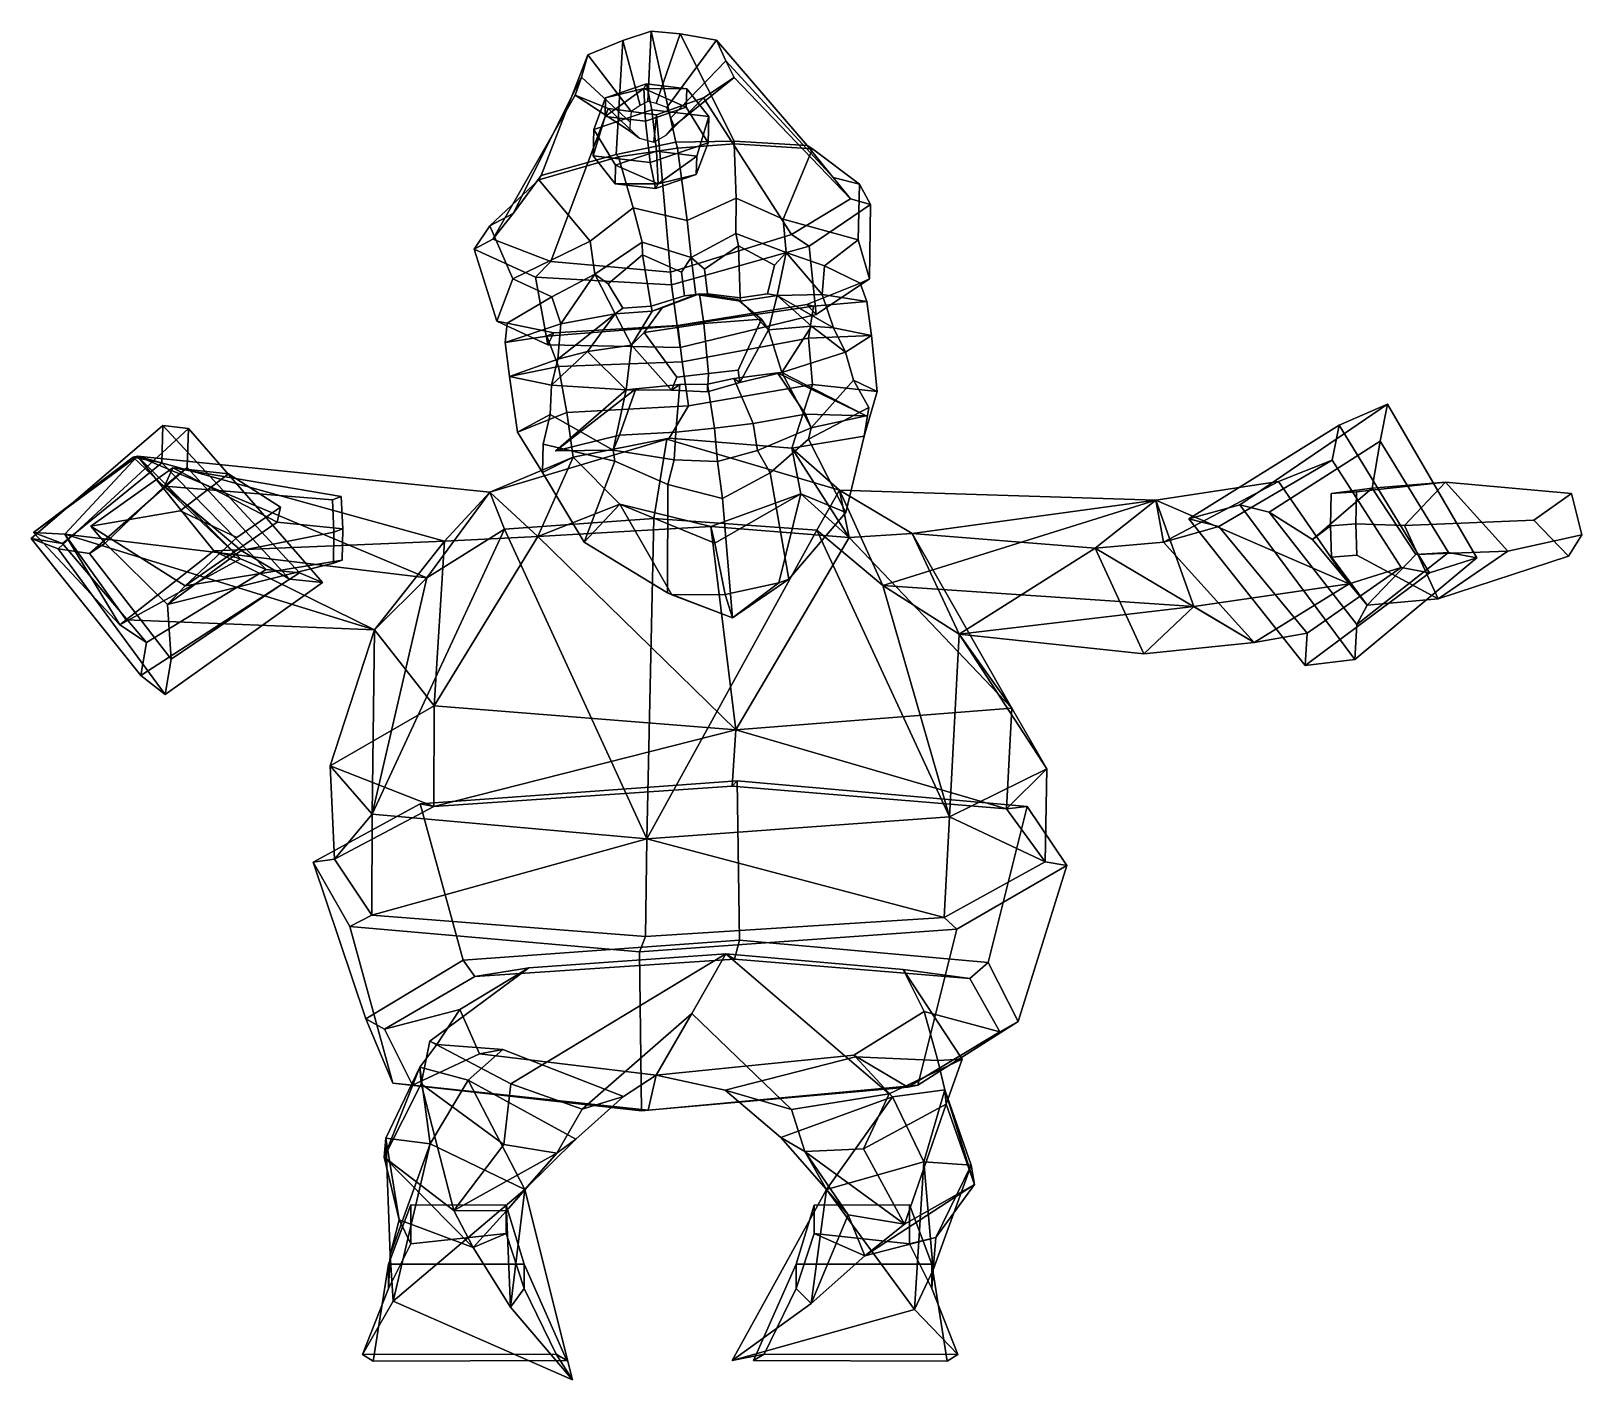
# Model space of a CAD drawing. Extents: x -213 to 325, y -160 to 308.
import ezdxf

# ---------------------------------------------------------------- set-up
doc = ezdxf.new("R2010")
doc.units = 0

msp = doc.modelspace()

# ---------------------------------------------------------------- linework, layer by layer
for p in [(76.289795, 174.895782, 63.692566), (-31.287403, 162.739075, 70.649391)]:
    msp.add_point(p)
for points in [[(10.295665, 269.878662, 61.596279), (1.71076, 308.433472, -3.615559), (-8.107802, 305.201508, -4.477952), (-10.431503, 265.590485, 55.454544)], [(0.574695, 283.944427, -63.036877), (-2.062427, 282.610809, -62.279022), (-8.107802, 305.201508, -4.477952), (1.71076, 308.433472, -3.615559)], [(0.574695, 283.944427, -63.036877), (1.71076, 308.433472, -3.615559), (11.807381, 307.443359, -5.762041), (3.514271, 283.235352, -62.63718)], [(10.295665, 269.878662, 61.596279), (30.503714, 270.216339, 52.807335), (11.807381, 307.443359, -5.762041), (1.71076, 308.433472, -3.615559)], [(3.514271, 283.235352, -62.63718), (11.807381, 307.443359, -5.762041), (24.38629, 305.215332, -9.135604), (7.229067, 281.872284, -61.867378)], [(55.890678, 268.752808, 38.455486), (24.38629, 305.215332, -9.135604), (11.807381, 307.443359, -5.762041), (30.503714, 270.216339, 52.807335)], [(-36.472111, 258.31543, 44.428425), (-10.431503, 265.590485, 55.454544), (-8.107802, 305.201508, -4.477952), (-20.210253, 300.195099, -6.260114)], [(-2.062427, 282.610809, -62.279022), (-5.258965, 280.473724, -61.065346), (-20.210253, 300.195099, -6.260114), (-8.107802, 305.201508, -4.477952)], [(7.229067, 281.872284, -61.867378), (24.38629, 305.215332, -9.135604), (27.647715, 298.076904, -14.623784), (8.53866, 278.354614, -59.874531)], [(64.910515, 257.659668, 11.500129), (27.647715, 298.076904, -14.623784), (24.38629, 305.215332, -9.135604), (55.890678, 268.752808, 38.455486)], [(-46.154076, 245.108887, 18.68248), (-36.472111, 258.31543, 44.428425), (-20.210253, 300.195099, -6.260114), (-22.490332, 292.432861, -11.39099)], [(-5.258965, 280.473724, -61.065346), (-5.501117, 276.782288, -58.972839), (-22.490332, 292.432861, -11.39099), (-20.210253, 300.195099, -6.260114)], [(8.53866, 278.354614, -59.874531), (27.647715, 298.076904, -14.623784), (30.580221, 292.352722, -19.070236), (9.679517, 275.52655, -58.272438)], [(70.855881, 250.254944, -11.48688), (30.580221, 292.352722, -19.070236), (27.647715, 298.076904, -14.623784), (64.910515, 257.659668, 11.500129)], [(-53.179092, 236.238434, -3.465757), (-46.154076, 245.108887, 18.68248), (-22.490332, 292.432861, -11.39099), (-24.631233, 286.137573, -15.510321)], [(-5.501117, 276.782288, -58.972839), (-5.780929, 273.795135, -57.279507), (-24.631233, 286.137573, -15.510321), (-22.490332, 292.432861, -11.39099)], [(9.679517, 275.52655, -58.272438), (30.580221, 292.352722, -19.070236), (19.880844, 285.230042, -22.542032), (6.995955, 272.33667, -56.462364)], [(50.462208, 237.882416, -29.857176), (19.880844, 285.230042, -22.542032), (30.580221, 292.352722, -19.070236), (70.855881, 250.254944, -11.48688)], [(-33.051987, 228.444946, -24.456459), (-53.179092, 236.238434, -3.465757), (-24.631233, 286.137573, -15.510321), (-13.158055, 281.510864, -20.411755)], [(-5.780929, 273.795135, -57.279507), (-2.255678, 271.300568, -55.868187), (-13.158055, 281.510864, -20.411755), (-24.631233, 286.137573, -15.510321)], [(-18.116213, 274.277679, -55.879784), (-14.055396, 285.271667, -65.843216), (-14.226307, 278.812256, -79.744141), (-18.357918, 265.14267, -75.538734)], [(1.914057, 281.074829, -47.329025), (0.108128, 290.077972, -59.796902), (-14.055396, 285.271667, -65.843216), (-18.116213, 274.277679, -55.879784)], [(-14.055396, 285.271667, -65.843216), (-0.7815, 288.456055, -76.477173), (-14.226307, 278.812256, -79.744141)], [(-0.7815, 288.456055, -76.477173), (-0.233695, 277.159119, -87.598808), (-14.226307, 278.812256, -79.744141)], [(0.108128, 290.077972, -59.796902), (-0.7815, 288.456055, -76.477173), (-14.055396, 285.271667, -65.843216)], [(0.108128, 290.077972, -59.796902), (14.100775, 288.424896, -67.65152), (-0.7815, 288.456055, -76.477173)], [(-0.7815, 288.456055, -76.477173), (13.929864, 281.965454, -81.552444), (-0.233695, 277.159119, -87.598808)], [(14.100775, 288.424896, -67.65152), (13.929864, 281.965454, -81.552444), (-0.7815, 288.456055, -76.477173)], [(1.914057, 281.074829, -47.329025), (21.702618, 278.737, -58.437107), (14.100775, 288.424896, -67.65152), (0.108128, 290.077972, -59.796902)], [(21.702618, 278.737, -58.437107), (21.460913, 269.60199, -78.096062), (13.929864, 281.965454, -81.552444), (14.100775, 288.424896, -67.65152)], [(8.469061, 224.82312, -45.381706), (-33.051987, 228.444946, -24.456459), (-13.158055, 281.510864, -20.411755), (3.622046, 279.41275, -24.297394)], [(1.914057, 281.074829, -47.329025), (-18.116213, 274.277679, -55.879784), (-10.585125, 261.914215, -52.423344), (3.578399, 266.720551, -46.377033)], [(-2.255678, 271.300568, -55.868187), (2.653657, 269.903839, -55.080189), (3.622046, 279.41275, -24.297394), (-13.158055, 281.510864, -20.411755)], [(13.929864, 281.965454, -81.552444), (21.460913, 269.60199, -78.096062), (1.430647, 262.80481, -86.646843), (-0.233695, 277.159119, -87.598808)], [(1.914057, 281.074829, -47.329025), (3.578399, 266.720551, -46.377033), (17.571043, 265.067444, -54.231647), (21.702618, 278.737, -58.437107)], [(6.995955, 272.33667, -56.462364), (19.880844, 285.230042, -22.542032), (3.622046, 279.41275, -24.297394), (2.653657, 269.903839, -55.080189)], [(8.469061, 224.82312, -45.381706), (3.622046, 279.41275, -24.297394), (19.880844, 285.230042, -22.542032), (50.462208, 237.882416, -29.857176)], [(-14.226307, 278.812256, -79.744141), (-0.233695, 277.159119, -87.598808), (1.430647, 262.80481, -86.646843), (-18.357918, 265.14267, -75.538734)], [(21.702618, 278.737, -58.437107), (17.571043, 265.067444, -54.231647), (17.400131, 258.608032, -68.132568), (21.460913, 269.60199, -78.096062)], [(-18.116213, 274.277679, -55.879784), (-18.357918, 265.14267, -75.538734), (-10.756036, 255.454803, -66.324265), (-10.585125, 261.914215, -52.423344)], [(10.822513, 267.734955, 65.997177), (10.295665, 269.878662, 61.596279), (-10.431503, 265.590485, 55.454544), (-9.57394, 264.74588, 60.917793)], [(17.400131, 258.608032, -68.132568), (3.236576, 253.801697, -74.17894), (1.430647, 262.80481, -86.646843), (21.460913, 269.60199, -78.096062)], [(10.822513, 267.734955, 65.997177), (30.557262, 269.280884, 58.322578), (30.503714, 270.216339, 52.807335), (10.295665, 269.878662, 61.596279)], [(14.226674, 242.684845, 74.863831), (31.242292, 250.452148, 67.781563), (30.557262, 269.280884, 58.322578), (10.822513, 267.734955, 65.997177)], [(30.557262, 269.280884, 58.322578), (57.667854, 267.56781, 43.658695), (55.890678, 268.752808, 38.455486), (30.503714, 270.216339, 52.807335)], [(31.242292, 250.452148, 67.781563), (47.586147, 243.126038, 57.07674), (57.667854, 267.56781, 43.658695), (30.557262, 269.280884, 58.322578)], [(-9.57394, 264.74588, 60.917793), (-10.431503, 265.590485, 55.454544), (-36.472111, 258.31543, 44.428425), (-37.264938, 256.839996, 49.797832)], [(-4.526141, 247.117828, 69.835449), (-9.57394, 264.74588, 60.917793), (-37.264938, 256.839996, 49.797832), (-19.478886, 235.547424, 61.413712)], [(-10.756036, 255.454803, -66.324265), (-18.357918, 265.14267, -75.538734), (1.430647, 262.80481, -86.646843), (3.236576, 253.801697, -74.17894)], [(3.578399, 266.720551, -46.377033), (-10.585125, 261.914215, -52.423344), (4.126197, 255.423645, -57.498604)], [(14.226674, 242.684845, 74.863831), (10.822513, 267.734955, 65.997177), (-9.57394, 264.74588, 60.917793), (-4.526141, 247.117828, 69.835449)], [(3.578399, 266.720551, -46.377033), (4.126197, 255.423645, -57.498604), (17.571043, 265.067444, -54.231647)], [(17.571043, 265.067444, -54.231647), (4.126197, 255.423645, -57.498604), (17.400131, 258.608032, -68.132568)], [(47.586147, 243.126038, 57.07674), (73.543083, 236.031677, 38.041512), (74.016029, 255.354065, 13.292112), (57.667854, 267.56781, 43.658695)], [(57.667854, 267.56781, 43.658695), (74.016029, 255.354065, 13.292112), (64.910515, 257.659668, 11.500129), (55.890678, 268.752808, 38.455486)], [(-10.585125, 261.914215, -52.423344), (-10.756036, 255.454803, -66.324265), (4.126197, 255.423645, -57.498604)], [(4.126197, 255.423645, -57.498604), (3.236576, 253.801697, -74.17894), (17.400131, 258.608032, -68.132568)], [(-37.264938, 256.839996, 49.797832), (-36.472111, 258.31543, 44.428425), (-46.154076, 245.108887, 18.68248), (-54.215717, 240.863281, 21.584633)], [(-19.478886, 235.547424, 61.413712), (-37.264938, 256.839996, 49.797832), (-54.215717, 240.863281, 21.584633), (-46.316662, 222.487, 45.792629)], [(4.126197, 255.423645, -57.498604), (-10.756036, 255.454803, -66.324265), (3.236576, 253.801697, -74.17894)], [(74.016029, 255.354065, 13.292112), (77.89418, 248.259033, -12.748948), (70.855881, 250.254944, -11.48688), (64.910515, 257.659668, 11.500129)], [(73.543083, 236.031677, 38.041512), (77.518021, 222.414001, 1.322866), (77.89418, 248.259033, -12.748948), (74.016029, 255.354065, 13.292112)], [(14.226674, 242.684845, 74.863831), (15.65691, 229.815247, 74.491364), (31.150402, 238.156189, 70.389763), (31.242292, 250.452148, 67.781563)], [(31.242292, 250.452148, 67.781563), (31.150402, 238.156189, 70.389763), (48.625824, 231.613892, 57.798023), (47.586147, 243.126038, 57.07674)], [(77.89418, 248.259033, -12.748948), (56.553928, 233.806427, -32.707878), (50.462208, 237.882416, -29.857176), (70.855881, 250.254944, -11.48688)], [(77.518021, 222.414001, 1.322866), (58.947701, 210.085327, -22.580143), (56.553928, 233.806427, -32.707878), (77.89418, 248.259033, -12.748948)], [(-54.215717, 240.863281, 21.584633), (-46.154076, 245.108887, 18.68248), (-53.179092, 236.238434, -3.465757), (-59.699688, 232.710327, -3.850995)], [(-4.526141, 247.117828, 69.835449), (-19.478886, 235.547424, 61.413712), (-17.833689, 224.103699, 62.09584), (-1.366696, 235.218201, 72.382027)], [(14.226674, 242.684845, 74.863831), (-4.526141, 247.117828, 69.835449), (-1.366696, 235.218201, 72.382027), (15.65691, 229.815247, 74.491364)], [(61.921425, 226.917816, 40.282898), (73.543083, 236.031677, 38.041512), (47.586147, 243.126038, 57.07674), (48.625824, 231.613892, 57.798023)], [(-46.316662, 222.487, 45.792629), (-54.215717, 240.863281, 21.584633), (-59.699688, 232.710327, -3.850995), (-51.802574, 207.800232, 9.685802)], [(56.553928, 233.806427, -32.707878), (8.758856, 220.324036, -48.762356), (8.469061, 224.82312, -45.381706), (50.462208, 237.882416, -29.857176)], [(32.039364, 233.868896, 68.399887), (31.150402, 238.156189, 70.389763), (15.65691, 229.815247, 74.491364), (20.197659, 225.761719, 71.940681)], [(32.039364, 233.868896, 68.399887), (44.512619, 227.156128, 55.675606), (48.625824, 231.613892, 57.798023), (31.150402, 238.156189, 70.389763)], [(-59.699688, 232.710327, -3.850995), (-53.179092, 236.238434, -3.465757), (-33.051987, 228.444946, -24.456459), (-38.397316, 223.076538, -26.567549)], [(-51.802574, 207.800232, 9.685802), (-59.699688, 232.710327, -3.850995), (-38.397316, 223.076538, -26.567549), (-34.151421, 199.564728, -16.559587)], [(-32.771927, 216.217041, 46.406551), (-17.833689, 224.103699, 62.09584), (-19.478886, 235.547424, 61.413712), (-46.316662, 222.487, 45.792629)], [(-1.244885, 230.767334, 70.698242), (-1.366696, 235.218201, 72.382027), (-17.833689, 224.103699, 62.09584), (-13.231303, 220.761169, 62.024643)], [(-1.244885, 230.767334, 70.698242), (12.315595, 224.743835, 72.273689), (15.65691, 229.815247, 74.491364), (-1.366696, 235.218201, 72.382027)], [(58.947701, 210.085327, -22.580143), (11.840618, 198.592438, -39.082211), (8.758856, 220.324036, -48.762356), (56.553928, 233.806427, -32.707878)], [(20.197659, 225.761719, 71.940681), (21.283329, 217.229065, 73.818611), (32.650928, 215.840759, 67.775581), (32.039364, 233.868896, 68.399887)], [(32.650928, 215.840759, 67.775581), (42.085087, 217.220703, 60.535889), (44.512619, 227.156128, 55.675606), (32.039364, 233.868896, 68.399887)], [(42.085087, 217.220703, 60.535889), (45.487, 216.688354, 63.372627), (48.625824, 231.613892, 57.798023), (44.512619, 227.156128, 55.675606)], [(45.487, 216.688354, 63.372627), (61.047832, 217.052948, 41.623634), (48.625824, 231.613892, 57.798023)], [(61.047832, 217.052948, 41.623634), (61.921425, 226.917816, 40.282898), (48.625824, 231.613892, 57.798023)], [(73.543083, 236.031677, 38.041512), (61.921425, 226.917816, 40.282898), (74.230888, 220.952087, 1.703953), (77.518021, 222.414001, 1.322866)], [(-38.397316, 223.076538, -26.567549), (-33.051987, 228.444946, -24.456459), (8.469061, 224.82312, -45.381706), (8.758856, 220.324036, -48.762356)], [(1.691899, 212.966888, 70.37748), (-1.244885, 230.767334, 70.698242), (-13.231303, 220.761169, 62.024643), (-8.09318, 212.233032, 65.628693)], [(12.315595, 224.743835, 72.273689), (-1.244885, 230.767334, 70.698242), (1.691899, 212.966888, 70.37748), (13.34839, 216.54303, 73.913834)], [(13.34839, 216.54303, 73.913834), (17.261034, 217.064941, 77.016312), (15.65691, 229.815247, 74.491364), (12.315595, 224.743835, 72.273689)], [(21.283329, 217.229065, 73.818611), (20.197659, 225.761719, 71.940681), (15.65691, 229.815247, 74.491364), (17.261034, 217.064941, 77.016312)], [(61.921425, 226.917816, 40.282898), (61.047832, 217.052948, 41.623634), (76.619476, 214.585205, 3.044297), (74.230888, 220.952087, 1.703953)], [(-46.316662, 222.487, 45.792629), (-51.802574, 207.800232, 9.685802), (-48.251659, 207.111023, 9.624685), (-32.771927, 216.217041, 46.406551)], [(-34.151421, 199.564728, -16.559587), (-38.397316, 223.076538, -26.567549), (8.758856, 220.324036, -48.762356), (11.840618, 198.592438, -39.082211)], [(-29.56456, 206.813354, 47.483379), (-17.833689, 224.103699, 62.09584), (-32.771927, 216.217041, 46.406551)], [(-10.773458, 210.330688, 67.010895), (-17.833689, 224.103699, 62.09584), (-29.56456, 206.813354, 47.483379)], [(-8.09318, 212.233032, 65.628693), (-13.231303, 220.761169, 62.024643), (-17.833689, 224.103699, 62.09584), (-10.773458, 210.330688, 67.010895)], [(77.518021, 222.414001, 1.322866), (74.230888, 220.952087, 1.703953), (55.738747, 213.582397, -24.026209), (58.947701, 210.085327, -22.580143)], [(76.619476, 214.585205, 3.044297), (58.038151, 213.014221, -27.073868), (55.738747, 213.582397, -24.026209), (74.230888, 220.952087, 1.703953)], [(-32.771927, 216.217041, 46.406551), (-48.251659, 207.111023, 9.624685), (-48.975174, 200.392456, 11.166284), (-29.56456, 206.813354, 47.483379)], [(19.983568, 206.988647, 97.305809), (18.476553, 217.307251, 92.033203), (5.596647, 212.350525, 89.520668), (-0.730027, 203.861267, 91.953781)], [(1.691899, 212.966888, 70.37748), (2.08424, 211.207428, 72.834892), (17.261034, 217.064941, 77.016312), (13.34839, 216.54303, 73.913834)], [(18.476553, 217.307251, 92.033203), (17.261034, 217.064941, 77.016312), (2.08424, 211.207428, 72.834892), (5.596647, 212.350525, 89.520668)], [(18.476553, 217.307251, 92.033203), (31.709101, 215.301331, 87.832024), (32.701839, 214.667358, 70.854904), (17.261034, 217.064941, 77.016312)], [(32.650928, 215.840759, 67.775581), (21.283329, 217.229065, 73.818611), (17.261034, 217.064941, 77.016312), (32.701839, 214.667358, 70.854904)], [(19.983568, 206.988647, 97.305809), (40.020954, 208.466309, 89.318481), (31.709101, 215.301331, 87.832024), (18.476553, 217.307251, 92.033203)], [(40.020954, 208.466309, 89.318481), (42.424652, 204.777405, 71.231117), (32.701839, 214.667358, 70.854904), (31.709101, 215.301331, 87.832024)], [(32.650928, 215.840759, 67.775581), (32.701839, 214.667358, 70.854904), (45.487, 216.688354, 63.372627), (42.085087, 217.220703, 60.535889)], [(42.424652, 204.777405, 71.231117), (45.487, 216.688354, 63.372627), (32.701839, 214.667358, 70.854904)], [(57.40699, 206.037842, 67.119957), (45.487, 216.688354, 63.372627), (42.424652, 204.777405, 71.231117)], [(64.981628, 205.416321, 42.402836), (61.047832, 217.052948, 41.623634), (45.487, 216.688354, 63.372627)], [(57.40699, 206.037842, 67.119957), (64.981628, 205.416321, 42.402836), (45.487, 216.688354, 63.372627)], [(61.047832, 217.052948, 41.623634), (64.981628, 205.416321, 42.402836), (78.189713, 202.817932, 6.408596), (76.619476, 214.585205, 3.044297)], [(-30.681965, 194.605927, 48.589233), (-10.773458, 210.330688, 67.010895), (-29.56456, 206.813354, 47.483379)], [(-20.354448, 197.250458, 72.148651), (-10.773458, 210.330688, 67.010895), (-30.681965, 194.605927, 48.589233)], [(-20.354448, 197.250458, 72.148651), (-5.068626, 199.410461, 74.302422), (-10.773458, 210.330688, 67.010895)], [(1.691899, 212.966888, 70.37748), (-8.09318, 212.233032, 65.628693), (-10.773458, 210.330688, 67.010895), (2.08424, 211.207428, 72.834892)], [(-5.068626, 199.410461, 74.302422), (2.08424, 211.207428, 72.834892), (-10.773458, 210.330688, 67.010895)], [(-0.730027, 203.861267, 91.953781), (5.596647, 212.350525, 89.520668), (2.08424, 211.207428, 72.834892), (-5.068626, 199.410461, 74.302422)], [(58.038151, 213.014221, -27.073868), (10.943399, 206.176086, -39.704395), (10.991354, 206.244812, -38.842796), (55.738747, 213.582397, -24.026209)], [(56.381794, 201.909485, -27.446661), (12.524961, 193.712524, -37.027313), (10.943399, 206.176086, -39.704395), (58.038151, 213.014221, -27.073868)], [(58.947701, 210.085327, -22.580143), (55.738747, 213.582397, -24.026209), (10.991354, 206.244812, -38.842796), (11.840618, 198.592438, -39.082211)], [(78.189713, 202.817932, 6.408596), (56.381794, 201.909485, -27.446661), (58.038151, 213.014221, -27.073868), (76.619476, 214.585205, 3.044297)], [(-51.802574, 207.800232, 9.685802), (-34.151421, 199.564728, -16.559587), (-32.010548, 203.666321, -18.351616), (-48.251659, 207.111023, 9.624685)], [(-48.975174, 200.392456, 11.166284), (-48.251659, 207.111023, 9.624685), (-32.010548, 203.666321, -18.351616), (-34.494629, 202.557617, -21.089935)], [(-29.56456, 206.813354, 47.483379), (-48.975174, 200.392456, 11.166284), (-47.450008, 188.620117, 14.533496), (-30.681965, 194.605927, 48.589233)], [(-34.494629, 202.557617, -21.089935), (-32.010548, 203.666321, -18.351616), (10.991354, 206.244812, -38.842796), (10.943399, 206.176086, -39.704395)], [(-30.472975, 192.094513, -21.829914), (-34.494629, 202.557617, -21.089935), (10.943399, 206.176086, -39.704395), (12.524961, 193.712524, -37.027313)], [(-34.151421, 199.564728, -16.559587), (11.840618, 198.592438, -39.082211), (10.991354, 206.244812, -38.842796), (-32.010548, 203.666321, -18.351616)], [(21.643049, 189.597992, 92.57798), (19.983568, 206.988647, 97.305809), (-0.730027, 203.861267, 91.953781), (10.668916, 188.335999, 87.800308)], [(21.643049, 189.597992, 92.57798), (31.924154, 190.737946, 86.425766), (40.020954, 208.466309, 89.318481), (19.983568, 206.988647, 97.305809)], [(31.924154, 190.737946, 86.425766), (32.534386, 186.513916, 73.301735), (42.424652, 204.777405, 71.231117), (40.020954, 208.466309, 89.318481)], [(32.534386, 186.513916, 73.301735), (47.052849, 190.001526, 65.984566), (42.424652, 204.777405, 71.231117)], [(47.052849, 190.001526, 65.984566), (57.40699, 206.037842, 67.119957), (42.424652, 204.777405, 71.231117)], [(47.052849, 190.001526, 65.984566), (69.151962, 197.061401, 42.419788), (57.40699, 206.037842, 67.119957)], [(69.151962, 197.061401, 42.419788), (64.981628, 205.416321, 42.402836), (57.40699, 206.037842, 67.119957)], [(64.981628, 205.416321, 42.402836), (69.151962, 197.061401, 42.419788), (78.189713, 202.817932, 6.408596)], [(-47.450008, 188.620117, 14.533496), (-48.975174, 200.392456, 11.166284), (-34.494629, 202.557617, -21.089935), (-30.472975, 192.094513, -21.829914)], [(-6.925972, 183.901703, 69.475281), (-5.068626, 199.410461, 74.302422), (-20.354448, 197.250458, 72.148651)], [(8.814157, 183.833435, 74.835678), (-5.068626, 199.410461, 74.302422), (-6.925972, 183.901703, 69.475281)], [(10.668916, 188.335999, 87.800308), (-0.730027, 203.861267, 91.953781), (-5.068626, 199.410461, 74.302422), (8.814157, 183.833435, 74.835678)], [(57.668571, 185.764587, -22.866945), (14.648129, 178.386292, -30.977407), (12.524961, 193.712524, -37.027313), (56.381794, 201.909485, -27.446661)], [(80.144905, 183.314453, 9.659024), (57.668571, 185.764587, -22.866945), (56.381794, 201.909485, -27.446661), (78.189713, 202.817932, 6.408596)], [(72.00473, 187.332581, 43.414814), (80.144905, 183.314453, 9.659024), (78.189713, 202.817932, 6.408596), (69.151962, 197.061401, 42.419788)], [(-30.681965, 194.605927, 48.589233), (-47.450008, 188.620117, 14.533496), (-32.854301, 185.534241, 49.016354)], [(-32.854301, 185.534241, 49.016354), (-20.354448, 197.250458, 72.148651), (-30.681965, 194.605927, 48.589233)], [(-6.925972, 183.901703, 69.475281), (-20.354448, 197.250458, 72.148651), (-32.854301, 185.534241, 49.016354)], [(72.00473, 187.332581, 43.414814), (69.151962, 197.061401, 42.419788), (47.052849, 190.001526, 65.984566), (57.223335, 170.72998, 73.964539)], [(-44.592144, 169.218628, 17.725552), (-47.450008, 188.620117, 14.533496), (-30.472975, 192.094513, -21.829914), (-27.546337, 176.134949, -17.356245)], [(-33.323269, 175.430054, 50.226189), (-32.854301, 185.534241, 49.016354), (-47.450008, 188.620117, 14.533496), (-44.592144, 169.218628, 17.725552)], [(-27.546337, 176.134949, -17.356245), (-30.472975, 192.094513, -21.829914), (12.524961, 193.712524, -37.027313), (14.648129, 178.386292, -30.977407)], [(21.643049, 189.597992, 92.57798), (10.668916, 188.335999, 87.800308), (8.814157, 183.833435, 74.835678), (21.30407, 183.245636, 80.438454)], [(21.643049, 189.597992, 92.57798), (21.30407, 183.245636, 80.438454), (32.534386, 186.513916, 73.301735), (31.924154, 190.737946, 86.425766)], [(45.535679, 189.865845, 80.773972), (47.052849, 190.001526, 65.984566), (32.534386, 186.513916, 73.301735), (30.368593, 187.921539, 81.900452)], [(30.368593, 187.921539, 81.900452), (37.124947, 172.25412, 94.572533), (55.246075, 175.488159, 84.186012), (45.535679, 189.865845, 80.773972)], [(45.535679, 189.865845, 80.773972), (76.289795, 174.895782, 63.692566), (47.052849, 190.001526, 65.984566)], [(55.246075, 175.488159, 84.186012), (76.289795, 174.895782, 63.692566), (45.535679, 189.865845, 80.773972)], [(76.289795, 174.895782, 63.692566), (57.223335, 170.72998, 73.964539), (47.052849, 190.001526, 65.984566)], [(-33.323269, 175.430054, 50.226189), (-11.459552, 162.968506, 78.406143), (-6.925972, 183.901703, 69.475281), (-32.854301, 185.534241, 49.016354)], [(-9.305701, 168.193512, 88.360458), (-3.548297, 184.319122, 83.948143), (-31.287403, 162.739075, 70.649391)], [(-3.548297, 184.319122, 83.948143), (-6.925972, 183.901703, 69.475281), (-31.287403, 162.739075, 70.649391)], [(-31.287403, 162.739075, 70.649391), (-6.925972, 183.901703, 69.475281), (-11.459552, 162.968506, 78.406143)], [(11.688505, 185.810608, 83.108467), (-3.548297, 184.319122, 83.948143), (-9.305701, 168.193512, 88.360458), (10.250989, 169.217224, 96.310425)], [(-3.548297, 184.319122, 83.948143), (11.688505, 185.810608, 83.108467), (8.814157, 183.833435, 74.835678), (-6.925972, 183.901703, 69.475281)], [(50.595451, 163.743103, 6.756345), (7.941822, 167.122314, -9.261043), (14.648129, 178.386292, -30.977407), (57.668571, 185.764587, -22.866945)], [(21.333935, 185.861938, 85.472145), (21.30407, 183.245636, 80.438454), (8.814157, 183.833435, 74.835678), (11.688505, 185.810608, 83.108467)], [(10.250989, 169.217224, 96.310425), (23.747898, 170.620667, 96.167252), (21.333935, 185.861938, 85.472145), (11.688505, 185.810608, 83.108467)], [(21.333935, 185.861938, 85.472145), (30.368593, 187.921539, 81.900452), (32.534386, 186.513916, 73.301735), (21.30407, 183.245636, 80.438454)], [(37.124947, 172.25412, 94.572533), (30.368593, 187.921539, 81.900452), (21.333935, 185.861938, 85.472145), (23.747898, 170.620667, 96.167252)], [(75.623466, 167.895844, 15.735613), (50.595451, 163.743103, 6.756345), (57.668571, 185.764587, -22.866945), (80.144905, 183.314453, 9.659024)], [(72.00473, 187.332581, 43.414814), (57.223335, 170.72998, 73.964539), (56.36525, 166.799896, 64.940056), (77.249123, 177.858978, 47.39666)], [(75.623466, 167.895844, 15.735613), (80.144905, 183.314453, 9.659024), (72.00473, 187.332581, 43.414814), (77.249123, 177.858978, 47.39666)], [(-25.358738, 160.596191, 12.415608), (-27.546337, 176.134949, -17.356245), (14.648129, 178.386292, -30.977407), (7.941822, 167.122314, -9.261043)], [(56.36525, 166.799896, 64.940056), (69.292809, 141.405792, 35.476631), (75.623466, 167.895844, 15.735613), (77.249123, 177.858978, 47.39666)], [(188.335541, 139.160522, 87.90403), (206.058136, 144.070068, 115.455215), (257.220764, 178.959412, 76.846489), (240.476501, 171.719543, 50.075668)], [(206.058136, 144.070068, 115.455215), (216.224304, 141.502472, 109.749283), (254.732376, 166.160889, 80.757652), (257.220764, 178.959412, 76.846489)], [(288.207977, 125.656891, 68.910141), (271.827576, 120.446503, 40.59848), (240.476501, 171.719543, 50.075668), (257.220764, 178.959412, 76.846489)], [(288.207977, 125.656891, 68.910141), (257.220764, 178.959412, 76.846489), (254.732376, 166.160889, 80.757652), (278.459045, 127.553101, 74.487862)], [(-36.021969, 155.279419, 22.955528), (-44.592144, 169.218628, 17.725552), (-27.546337, 176.134949, -17.356245), (-25.358738, 160.596191, 12.415608)], [(-36.021969, 155.279419, 22.955528), (-35.780975, 165.08606, 54.706116), (-33.323269, 175.430054, 50.226189), (-44.592144, 169.218628, 17.725552)], [(-33.323269, 175.430054, 50.226189), (-35.780975, 165.08606, 54.706116), (-10.904388, 159.19812, 69.290268), (-11.459552, 162.968506, 78.406143)], [(23.747898, 170.620667, 96.167252), (24.768452, 159.132965, 91.874451), (38.6171, 162.905457, 85.018204), (37.124947, 172.25412, 94.572533)], [(37.124947, 172.25412, 94.572533), (38.6171, 162.905457, 85.018204), (57.223335, 170.72998, 73.964539), (55.246075, 175.488159, 84.186012)], [(57.223335, 170.72998, 73.964539), (76.289795, 174.895782, 63.692566), (55.246075, 175.488159, 84.186012)], [(-204.013504, 128.788727, 130.96077), (-158.817612, 170.518738, 122.000328), (-167.745972, 171.600677, 90.878349), (-213.449356, 132.358032, 99.413338)], [(-213.449356, 132.358032, 99.413338), (-167.745972, 171.600677, 90.878349), (-168.101059, 158.664734, 89.622169), (-202.478699, 130.623047, 96.196678)], [(-204.013504, 128.788727, 130.96077), (-193.19986, 127.119141, 127.794365), (-159.270615, 156.975647, 120.70768), (-158.817612, 170.518738, 122.000328)], [(-120.240326, 120.502777, 72.385849), (-131.865799, 121.641815, 75.721313), (-168.101059, 158.664734, 89.622169), (-167.745972, 171.600677, 90.878349)], [(-120.240326, 120.502777, 72.385849), (-167.745972, 171.600677, 90.878349), (-158.817612, 170.518738, 122.000328), (-112.302879, 117.124054, 104.367767)], [(-112.302879, 117.124054, 104.367767), (-158.817612, 170.518738, 122.000328), (-159.270615, 156.975647, 120.70768), (-123.722115, 118.282257, 107.648155)], [(7.123433, 166.882263, -12.786493), (-54.204647, 148.466309, -6.786494), (-25.358738, 160.596191, 12.415608), (7.941822, 167.122314, -9.261043)], [(7.123433, 166.882263, -12.786493), (2.721585, 139.313721, -59.527321), (-49.102726, 135.613556, -48.08548), (-54.204647, 148.466309, -6.786494)], [(-11.459552, 162.968506, 78.406143), (-9.305701, 168.193512, 88.360458), (-31.287403, 162.739075, 70.649391)], [(10.250989, 169.217224, 96.310425), (-9.305701, 168.193512, 88.360458), (-11.459552, 162.968506, 78.406143), (9.671114, 159.63446, 86.890091)], [(7.123433, 166.882263, -12.786493), (67.139061, 149.129578, -16.499142), (59.277988, 135.290833, -59.297466), (2.721585, 139.313721, -59.527321)], [(7.941822, 167.122314, -9.261043), (50.595451, 163.743103, 6.756345), (67.139061, 149.129578, -16.499142), (7.123433, 166.882263, -12.786493)], [(23.747898, 170.620667, 96.167252), (10.250989, 169.217224, 96.310425), (9.671114, 159.63446, 86.890091), (24.768452, 159.132965, 91.874451)], [(43.011909, 155.168579, 87.696007), (56.36525, 166.799896, 64.940056), (57.223335, 170.72998, 73.964539), (38.6171, 162.905457, 85.018204)], [(69.292809, 141.405792, 35.476631), (53.62495, 147.819397, 29.350914), (50.595451, 163.743103, 6.756345), (75.623466, 167.895844, 15.735613)], [(188.335541, 139.160522, 87.90403), (240.476501, 171.719543, 50.075668), (238.032227, 159.519592, 53.847858), (198.676804, 136.509125, 82.107254)], [(271.827576, 120.446503, 40.59848), (261.928345, 122.331848, 46.269722), (238.032227, 159.519592, 53.847858), (240.476501, 171.719543, 50.075668)], [(-10.904388, 159.19812, 69.290268), (-35.780975, 165.08606, 54.706116), (-36.021969, 155.279419, 22.955528), (-21.504511, 131.145325, 41.348335)], [(7.482836, 151.153656, 89.993607), (9.671114, 159.63446, 86.890091), (-11.459552, 162.968506, 78.406143), (-10.904388, 159.19812, 69.290268)], [(26.503023, 146.226685, 96.14402), (43.011909, 155.168579, 87.696007), (38.6171, 162.905457, 85.018204), (24.768452, 159.132965, 91.874451)], [(49.526379, 118.269135, 72.145012), (69.292809, 141.405792, 35.476631), (56.36525, 166.799896, 64.940056), (43.011909, 155.168579, 87.696007)], [(70.428047, 132.713989, 34.496212), (50.595451, 163.743103, 6.756345), (53.62495, 147.819397, 29.350914)], [(67.139061, 149.129578, -16.499142), (50.595451, 163.743103, 6.756345), (70.428047, 132.713989, 34.496212)], [(231.275131, 132.000641, 95.09951), (251.968903, 149.777679, 72.788292), (254.732376, 166.160889, 80.757652), (216.224304, 141.502472, 109.749283)], [(267.017029, 126.801117, 62.241611), (278.459045, 127.553101, 74.487862), (254.732376, 166.160889, 80.757652), (251.968903, 149.777679, 72.788292)], [(-212.598053, 134.444336, 61.736755), (-177.967529, 160.551941, 54.889793), (-176.532059, 160.924683, 1.259071)], [(-212.598053, 134.444336, 61.736755), (-176.532059, 160.924683, 1.259071), (-201.72728, 133.864746, -21.158144)], [(-202.478699, 130.623047, 96.196678), (-168.101059, 158.664734, 89.622169), (-177.967529, 160.551941, 54.889793), (-212.598053, 134.444336, 61.736755)], [(-76.074074, 118.764374, -35.916985), (-201.72728, 133.864746, -21.158144), (-176.532059, 160.924683, 1.259071)], [(-187.740005, 130.792847, 118.36599), (-167.138397, 150.501953, 111.406105), (-159.270615, 156.975647, 120.70768), (-193.19986, 127.119141, 127.794365)], [(-192.667023, 136.688171, 155.261871), (-164.186844, 156.882446, 145.235107), (-167.138397, 150.501953, 111.406105), (-187.740005, 130.792847, 118.36599)], [(-161.741974, 141.917908, 206.446365), (-144.892181, 154.796631, 211.523544), (-164.186844, 156.882446, 145.235107), (-192.667023, 136.688171, 155.261871)], [(-140.747162, 125.305664, 40.902409), (-176.532059, 160.924683, 1.259071), (-177.967529, 160.551941, 54.889793)], [(-177.967529, 160.551941, 54.889793), (-168.101059, 158.664734, 89.622169), (-131.865799, 121.641815, 75.721313), (-140.747162, 125.305664, 40.902409)], [(-70.016624, 131.3974, 39.098068), (-54.204647, 148.466309, -6.786494), (-176.532059, 160.924683, 1.259071)], [(-70.016624, 131.3974, 39.098068), (-176.532059, 160.924683, 1.259071), (-150.055008, 128.079102, 32.424271)], [(-76.074074, 118.764374, -35.916985), (-176.532059, 160.924683, 1.259071), (-54.204647, 148.466309, -6.786494)], [(-140.747162, 125.305664, 40.902409), (-150.055008, 128.079102, 32.424271), (-176.532059, 160.924683, 1.259071)], [(-140.562912, 128.148041, 106.330482), (-123.722115, 118.282257, 107.648155), (-159.270615, 156.975647, 120.70768), (-167.138397, 150.501953, 111.406105)], [(-105.871155, 146.884277, 148.372849), (-108.841232, 145.797363, 135.824554), (-167.138397, 150.501953, 111.406105), (-164.186844, 156.882446, 145.235107)], [(-126.894569, 143.228729, 209.387955), (-128.057098, 138.051208, 154.864456), (-164.186844, 156.882446, 145.235107), (-144.892181, 154.796631, 211.523544)], [(-105.283752, 135.658295, 150.082153), (-105.871155, 146.884277, 148.372849), (-164.186844, 156.882446, 145.235107), (-128.057098, 138.051208, 154.864456)], [(-54.204647, 148.466309, -6.786494), (-37.570045, 133.062683, 46.609161), (-25.358738, 160.596191, 12.415608)], [(-37.570045, 133.062683, 46.609161), (-9.098062, 144.234558, 35.797737), (-25.358738, 160.596191, 12.415608)], [(-21.504511, 131.145325, 41.348335), (-36.021969, 155.279419, 22.955528), (-25.358738, 160.596191, 12.415608), (-9.098062, 144.234558, 35.797737)], [(7.408355, 113.509613, 74.868706), (7.482836, 151.153656, 89.993607), (-10.904388, 159.19812, 69.290268), (-21.504511, 131.145325, 41.348335)], [(26.503023, 146.226685, 96.14402), (24.768452, 159.132965, 91.874451), (9.671114, 159.63446, 86.890091), (7.482836, 151.153656, 89.993607)], [(219.372894, 152.09906, 23.781069), (179.539795, 131.063416, 51.961346), (198.676804, 136.509125, 82.107254), (238.032227, 159.519592, 53.847858)], [(261.928345, 122.331848, 46.269722), (243.900284, 116.637573, 15.495502), (219.372894, 152.09906, 23.781069), (238.032227, 159.519592, 53.847858)], [(-142.081985, 132.764648, 215.221512), (-126.894569, 143.228729, 209.387955), (-144.892181, 154.796631, 211.523544), (-161.741974, 141.917908, 206.446365)], [(30.000843, 104.843445, 77.917679), (26.503023, 146.226685, 96.14402), (7.482836, 151.153656, 89.993607), (7.408355, 113.509613, 74.868706)], [(30.000843, 104.843445, 77.917679), (49.526379, 118.269135, 72.145012), (43.011909, 155.168579, 87.696007), (26.503023, 146.226685, 96.14402)], [(179.539795, 131.063416, 51.961346), (219.372894, 152.09906, 23.781069), (176.819183, 145.687988, -7.012129)], [(243.900284, 116.637573, 15.495502), (176.819183, 145.687988, -7.012129), (219.372894, 152.09906, 23.781069)], [(246.474213, 148.568726, 144.75444), (277.346771, 151.916382, 94.294495), (251.968903, 149.777679, 72.788292), (237.647583, 147.918518, 135.313583)], [(246.257416, 137.40271, 146.890472), (263.091766, 136.842224, 130.65741), (277.346771, 151.916382, 94.294495), (246.474213, 148.568726, 144.75444)], [(299.04892, 127.980225, 77.695107), (267.017029, 126.801117, 62.241611), (251.968903, 149.777679, 72.788292), (277.346771, 151.916382, 94.294495)], [(308.001312, 138.757629, 161.969223), (321.07132, 148.008972, 147.620712), (277.346771, 151.916382, 94.294495), (263.091766, 136.842224, 130.65741)], [(324.726166, 133.601257, 131.664063), (299.04892, 127.980225, 77.695107), (277.346771, 151.916382, 94.294495), (321.07132, 148.008972, 147.620712)], [(-108.379135, 134.572327, 137.544632), (-140.562912, 128.148041, 106.330482), (-167.138397, 150.501953, 111.406105), (-108.841232, 145.797363, 135.824554)], [(-105.283752, 135.658295, 150.082153), (-108.379135, 134.572327, 137.544632), (-108.841232, 145.797363, 135.824554), (-105.871155, 146.884277, 148.372849)], [(-76.074074, 118.764374, -35.916985), (-54.204647, 148.466309, -6.786494), (-49.102726, 135.613556, -48.08548)], [(-70.016624, 131.3974, 39.098068), (-37.570045, 133.062683, 46.609161), (-54.204647, 148.466309, -6.786494)], [(23.86462, 130.782593, 28.357244), (22.480545, 136.570404, 43.51791), (53.62495, 147.819397, 29.350914)], [(22.480545, 136.570404, 43.51791), (70.428047, 132.713989, 34.496212), (53.62495, 147.819397, 29.350914)], [(46.067146, 116.988464, 55.760651), (27.448534, 112.966614, 52.644741), (23.86462, 130.782593, 28.357244), (53.62495, 147.819397, 29.350914)], [(49.526379, 118.269135, 72.145012), (46.067146, 116.988464, 55.760651), (53.62495, 147.819397, 29.350914), (69.292809, 141.405792, 35.476631)], [(82.088646, 116.091949, -45.160717), (59.277988, 135.290833, -59.297466), (67.139061, 149.129578, -16.499142)], [(92.315948, 134.076294, 27.573353), (67.139061, 149.129578, -16.499142), (70.428047, 132.713989, 34.496212)], [(92.315948, 134.076294, 27.573353), (176.819183, 145.687988, -7.012129), (67.139061, 149.129578, -16.499142)], [(82.088646, 116.091949, -45.160717), (67.139061, 149.129578, -16.499142), (176.819183, 145.687988, -7.012129)], [(82.088646, 116.091949, -45.160717), (176.819183, 145.687988, -7.012129), (190.059677, 108.742493, -25.063215)], [(92.315948, 134.076294, 27.573353), (155.77327, 128.959167, 37.957352), (176.819183, 145.687988, -7.012129)], [(179.539795, 131.063416, 51.961346), (176.819183, 145.687988, -7.012129), (155.77327, 128.959167, 37.957352)], [(243.900284, 116.637573, 15.495502), (190.059677, 108.742493, -25.063215), (176.819183, 145.687988, -7.012129)], [(237.509171, 136.738281, 137.352295), (237.647583, 147.918518, 135.313583), (251.968903, 149.777679, 72.788292), (231.275131, 132.000641, 95.09951)], [(246.257416, 137.40271, 146.890472), (246.474213, 148.568726, 144.75444), (237.647583, 147.918518, 135.313583), (237.509171, 136.738281, 137.352295)], [(320.010834, 126.265594, 153.372452), (324.726166, 133.601257, 131.664063), (321.07132, 148.008972, 147.620712), (308.001312, 138.757629, 161.969223)], [(-142.081985, 132.764648, 215.221512), (-161.741974, 141.917908, 206.446365), (-192.667023, 136.688171, 155.261871), (-159.937317, 115.926483, 150.751099)], [(-142.081985, 132.764648, 215.221512), (-159.937317, 115.926483, 150.751099), (-128.057098, 138.051208, 154.864456), (-126.894569, 143.228729, 209.387955)], [(22.480545, 136.570404, 43.51791), (-9.098062, 144.234558, 35.797737), (-37.570045, 133.062683, 46.609161)], [(7.408355, 113.509613, 74.868706), (-21.504511, 131.145325, 41.348335), (-9.098062, 144.234558, 35.797737), (8.953104, 112.794434, 58.160751)], [(8.953104, 112.794434, 58.160751), (-9.098062, 144.234558, 35.797737), (23.86462, 130.782593, 28.357244), (27.448534, 112.966614, 52.644741)], [(23.86462, 130.782593, 28.357244), (-9.098062, 144.234558, 35.797737), (22.480545, 136.570404, 43.51791)], [(228.668076, 88.24646, 72.893822), (245.884491, 90.414078, 102.33107), (206.058136, 144.070068, 115.455215), (188.335541, 139.160522, 87.90403)], [(245.884491, 90.414078, 102.33107), (246.655243, 102.571106, 99.585373), (216.224304, 141.502472, 109.749283), (206.058136, 144.070068, 115.455215)], [(250.176056, 109.200623, 81.078026), (231.275131, 132.000641, 95.09951), (216.224304, 141.502472, 109.749283), (246.655243, 102.571106, 99.585373)], [(-159.937317, 115.926483, 150.751099), (-192.667023, 136.688171, 155.261871), (-187.740005, 130.792847, 118.36599), (-166.072891, 109.437531, 114.620384)], [(-108.436287, 123.748016, 139.378708), (-166.072891, 109.437531, 114.620384), (-140.562912, 128.148041, 106.330482), (-108.379135, 134.572327, 137.544632)], [(-105.445984, 124.838074, 151.962784), (-105.283752, 135.658295, 150.082153), (-128.057098, 138.051208, 154.864456), (-159.937317, 115.926483, 150.751099)], [(-105.445984, 124.838074, 151.962784), (-108.436287, 123.748016, 139.378708), (-108.379135, 134.572327, 137.544632), (-105.283752, 135.658295, 150.082153)], [(-95.118492, 36.663834, -59.393631), (-49.102726, 135.613556, -48.08548), (0.273751, 28.20224, -106.908592)], [(-95.118492, 36.663834, -59.393631), (-76.074074, 118.764374, -35.916985), (-49.102726, 135.613556, -48.08548)], [(0.273751, 28.20224, -106.908592), (-49.102726, 135.613556, -48.08548), (2.721585, 139.313721, -59.527321)], [(31.148579, 65.984344, 105.483612), (22.480545, 136.570404, 43.51791), (-37.570045, 133.062683, 46.609161)], [(0.273751, 28.20224, -106.908592), (2.721585, 139.313721, -59.527321), (59.277988, 135.290833, -59.297466)], [(105.285019, 35.829559, -88.377289), (0.273751, 28.20224, -106.908592), (59.277988, 135.290833, -59.297466)], [(31.148579, 65.984344, 105.483612), (70.428047, 132.713989, 34.496212), (22.480545, 136.570404, 43.51791)], [(105.285019, 35.829559, -88.377289), (59.277988, 135.290833, -59.297466), (82.088646, 116.091949, -45.160717)], [(179.539795, 131.063416, 51.961346), (211.015213, 96.248596, 39.326332), (229.369263, 99.504578, 70.35881), (198.676804, 136.509125, 82.107254)], [(228.668076, 88.24646, 72.893822), (188.335541, 139.160522, 87.90403), (198.676804, 136.509125, 82.107254), (229.369263, 99.504578, 70.35881)], [(237.798767, 125.888092, 139.00238), (237.509171, 136.738281, 137.352295), (231.275131, 132.000641, 95.09951), (250.176056, 109.200623, 81.078026)], [(246.644073, 126.541534, 148.479843), (246.257416, 137.40271, 146.890472), (237.509171, 136.738281, 137.352295), (237.798767, 125.888092, 139.00238)], [(246.644073, 126.541534, 148.479843), (274.795227, 111.46759, 103.419029), (263.091766, 136.842224, 130.65741), (246.257416, 137.40271, 146.890472)], [(320.010834, 126.265594, 153.372452), (308.001312, 138.757629, 161.969223), (263.091766, 136.842224, 130.65741), (274.795227, 111.46759, 103.419029)], [(-175.396606, 84.87793, 83.91478), (-166.891312, 78.209839, 116.331619), (-204.013504, 128.788727, 130.96077), (-213.449356, 132.358032, 99.413338)], [(-175.396606, 84.87793, 83.91478), (-213.449356, 132.358032, 99.413338), (-202.478699, 130.623047, 96.196678), (-173.417908, 96.250427, 84.558113)], [(-182.601196, 102.361176, 50.078941), (-173.417908, 96.250427, 84.558113), (-202.478699, 130.623047, 96.196678), (-212.598053, 134.444336, 61.736755)], [(-182.601196, 102.361176, 50.078941), (-212.598053, 134.444336, 61.736755), (-201.72728, 133.864746, -21.158144)], [(-94.312416, 100.709747, 2.358987), (-201.72728, 133.864746, -21.158144), (-76.074074, 118.764374, -35.916985)], [(-180.379349, 104.131897, 4.373229), (-201.72728, 133.864746, -21.158144), (-94.312416, 100.709747, 2.358987)], [(-182.601196, 102.361176, 50.078941), (-201.72728, 133.864746, -21.158144), (-180.379349, 104.131897, 4.373229)], [(-166.072891, 109.437531, 114.620384), (-187.740005, 130.792847, 118.36599), (-193.19986, 127.119141, 127.794365), (-164.769058, 90.495331, 117.030823)], [(-94.312416, 100.709747, 2.358987), (-70.016624, 131.3974, 39.098068), (-150.055008, 128.079102, 32.424271)], [(-73.552383, 74.294098, 88.639107), (-70.016624, 131.3974, 39.098068), (-94.312416, 100.709747, 2.358987)], [(31.148579, 65.984344, 105.483612), (-37.570045, 133.062683, 46.609161), (-73.552383, 74.294098, 88.639107)], [(-73.552383, 74.294098, 88.639107), (-37.570045, 133.062683, 46.609161), (-70.016624, 131.3974, 39.098068)], [(31.148579, 65.984344, 105.483612), (126.851135, 73.459824, 59.655449), (70.428047, 132.713989, 34.496212)], [(126.851135, 73.459824, 59.655449), (92.315948, 134.076294, 27.573353), (70.428047, 132.713989, 34.496212)], [(126.851135, 73.459824, 59.655449), (108.640266, 99.202087, -10.379412), (92.315948, 134.076294, 27.573353)], [(108.640266, 99.202087, -10.379412), (155.77327, 128.959167, 37.957352), (92.315948, 134.076294, 27.573353)], [(211.015213, 96.248596, 39.326332), (179.539795, 131.063416, 51.961346), (155.77327, 128.959167, 37.957352)], [(320.010834, 126.265594, 153.372452), (274.795227, 111.46759, 103.419029), (299.04892, 127.980225, 77.695107), (324.726166, 133.601257, 131.664063)], [(-166.891312, 78.209839, 116.331619), (-164.769058, 90.495331, 117.030823), (-193.19986, 127.119141, 127.794365), (-204.013504, 128.788727, 130.96077)], [(-182.601196, 102.361176, 50.078941), (-180.379349, 104.131897, 4.373229), (-150.055008, 128.079102, 32.424271)], [(-182.601196, 102.361176, 50.078941), (-150.055008, 128.079102, 32.424271), (-140.747162, 125.305664, 40.902409)], [(-140.747162, 125.305664, 40.902409), (-131.865799, 121.641815, 75.721313), (-173.417908, 96.250427, 84.558113), (-182.601196, 102.361176, 50.078941)], [(-180.379349, 104.131897, 4.373229), (-94.312416, 100.709747, 2.358987), (-150.055008, 128.079102, 32.424271)], [(-166.072891, 109.437531, 114.620384), (-164.769058, 90.495331, 117.030823), (-123.722115, 118.282257, 107.648155), (-140.562912, 128.148041, 106.330482)], [(-105.445984, 124.838074, 151.962784), (-159.937317, 115.926483, 150.751099), (-166.072891, 109.437531, 114.620384), (-108.436287, 123.748016, 139.378708)], [(172.71254, 92.308075, 12.573717), (155.77327, 128.959167, 37.957352), (108.640266, 99.202087, -10.379412)], [(211.015213, 96.248596, 39.326332), (155.77327, 128.959167, 37.957352), (172.71254, 92.308075, 12.573717)], [(228.668076, 88.24646, 72.893822), (271.827576, 120.446503, 40.59848), (288.207977, 125.656891, 68.910141), (245.884491, 90.414078, 102.33107)], [(246.644073, 126.541534, 148.479843), (237.798767, 125.888092, 139.00238), (250.176056, 109.200623, 81.078026), (274.795227, 111.46759, 103.419029)], [(245.884491, 90.414078, 102.33107), (288.207977, 125.656891, 68.910141), (278.459045, 127.553101, 74.487862), (246.655243, 102.571106, 99.585373)], [(250.176056, 109.200623, 81.078026), (246.655243, 102.571106, 99.585373), (278.459045, 127.553101, 74.487862), (267.017029, 126.801117, 62.241611)], [(274.795227, 111.46759, 103.419029), (250.176056, 109.200623, 81.078026), (267.017029, 126.801117, 62.241611), (299.04892, 127.980225, 77.695107)], [(-175.396606, 84.87793, 83.91478), (-173.417908, 96.250427, 84.558113), (-131.865799, 121.641815, 75.721313), (-120.240326, 120.502777, 72.385849)], [(-175.396606, 84.87793, 83.91478), (-120.240326, 120.502777, 72.385849), (-112.302879, 117.124054, 104.367767), (-166.891312, 78.209839, 116.331619)], [(-95.118492, 36.663834, -59.393631), (-94.312416, 100.709747, 2.358987), (-76.074074, 118.764374, -35.916985)], [(211.015213, 96.248596, 39.326332), (243.900284, 116.637573, 15.495502), (261.928345, 122.331848, 46.269722), (229.369263, 99.504578, 70.35881)], [(228.668076, 88.24646, 72.893822), (229.369263, 99.504578, 70.35881), (261.928345, 122.331848, 46.269722), (271.827576, 120.446503, 40.59848)], [(-166.891312, 78.209839, 116.331619), (-112.302879, 117.124054, 104.367767), (-123.722115, 118.282257, 107.648155), (-164.769058, 90.495331, 117.030823)], [(30.000843, 104.843445, 77.917679), (7.408355, 113.509613, 74.868706), (8.953104, 112.794434, 58.160751)], [(30.000843, 104.843445, 77.917679), (27.448534, 112.966614, 52.644741), (46.067146, 116.988464, 55.760651)], [(30.000843, 104.843445, 77.917679), (46.067146, 116.988464, 55.760651), (49.526379, 118.269135, 72.145012)], [(105.285019, 35.829559, -88.377289), (82.088646, 116.091949, -45.160717), (108.640266, 99.202087, -10.379412)], [(108.640266, 99.202087, -10.379412), (82.088646, 116.091949, -45.160717), (190.059677, 108.742493, -25.063215)], [(211.015213, 96.248596, 39.326332), (190.059677, 108.742493, -25.063215), (243.900284, 116.637573, 15.495502)], [(30.000843, 104.843445, 77.917679), (8.953104, 112.794434, 58.160751), (27.448534, 112.966614, 52.644741)], [(172.71254, 92.308075, 12.573717), (108.640266, 99.202087, -10.379412), (190.059677, 108.742493, -25.063215)], [(211.015213, 96.248596, 39.326332), (172.71254, 92.308075, 12.573717), (190.059677, 108.742493, -25.063215)], [(-73.552383, 74.294098, 88.639107), (-94.312416, 100.709747, 2.358987), (-109.694199, 53.478104, 9.849395)], [(-109.694199, 53.478104, 9.849395), (-94.312416, 100.709747, 2.358987), (-95.118492, 36.663834, -59.393631)], [(139.018158, 52.442719, -26.121), (105.285019, 35.829559, -88.377289), (108.640266, 99.202087, -10.379412)], [(126.851135, 73.459824, 59.655449), (139.018158, 52.442719, -26.121), (108.640266, 99.202087, -10.379412)], [(-73.628189, 39.411163, 82.809036), (-73.552383, 74.294098, 88.639107), (-109.694199, 53.478104, 9.849395)], [(-73.628189, 39.411163, 82.809036), (31.148579, 65.984344, 105.483612), (-73.552383, 74.294098, 88.639107)], [(124.987556, 38.58432, 54.083939), (126.851135, 73.459824, 59.655449), (31.148579, 65.984344, 105.483612)], [(124.987556, 38.58432, 54.083939), (139.018158, 52.442719, -26.121), (126.851135, 73.459824, 59.655449)], [(-73.628189, 39.411163, 82.809036), (29.89382, 46.406448, 97.3713), (31.148579, 65.984344, 105.483612)], [(124.987556, 38.58432, 54.083939), (31.148579, 65.984344, 105.483612), (29.89382, 46.406448, 97.3713)], [(-73.628189, 39.411163, 82.809036), (-109.694199, 53.478104, 9.849395), (-108.089622, 21.16301, 14.094141)], [(-108.089622, 21.16301, 14.094141), (-109.694199, 53.478104, 9.849395), (-95.118492, 36.663834, -59.393631)], [(138.418503, 20.13678, -21.557465), (105.285019, 35.829559, -88.377289), (139.018158, 52.442719, -26.121)], [(124.987556, 38.58432, 54.083939), (138.418503, 20.13678, -21.557465), (139.018158, 52.442719, -26.121)], [(32.376186, -6.942688, 116.070892), (31.634861, 48.226929, 109.357079), (-78.425095, 40.310898, 91.898766), (-63.507118, -13.950256, 96.442642)], [(31.634861, 48.226929, 109.357079), (29.89382, 46.406448, 97.3713), (-73.628189, 39.411163, 82.809036), (-78.425095, 40.310898, 91.898766)], [(31.634861, 48.226929, 109.357079), (132.170395, 39.434174, 61.441082), (124.987556, 38.58432, 54.083939), (29.89382, 46.406448, 97.3713)], [(32.376186, -6.942688, 116.070892), (118.709076, -14.708832, 70.089348), (132.170395, 39.434174, 61.441082), (31.634861, 48.226929, 109.357079)], [(-78.425095, 40.310898, 91.898766), (-115.561127, 20.015015, 15.320505), (-97.324402, -34.259949, 19.384398), (-63.507118, -13.950256, 96.442642)], [(-115.561127, 20.015015, 15.320505), (-78.425095, 40.310898, 91.898766), (-73.628189, 39.411163, 82.809036), (-108.089622, 21.16301, 14.094141)], [(132.170395, 39.434174, 61.441082), (118.709076, -14.708832, 70.089348), (129.141602, -35.202728, -13.368587), (145.921677, 18.926468, -22.496834)], [(145.921677, 18.926468, -22.496834), (138.418503, 20.13678, -21.557465), (124.987556, 38.58432, 54.083939), (132.170395, 39.434174, 61.441082)], [(-108.089622, 21.16301, 14.094141), (-95.118492, 36.663834, -59.393631), (-95.242882, 1.696136, -65.557167)], [(-95.242882, 1.696136, -65.557167), (-95.118492, 36.663834, -59.393631), (0.273751, 28.20224, -106.908592)], [(103.372864, 0.869293, -94.282265), (0.273751, 28.20224, -106.908592), (105.285019, 35.829559, -88.377289)], [(138.418503, 20.13678, -21.557465), (103.372864, 0.869293, -94.282265), (105.285019, 35.829559, -88.377289)], [(-95.242882, 1.696136, -65.557167), (0.273751, 28.20224, -106.908592), (-0.176368, -5.769348, -108.924103)], [(103.372864, 0.869293, -94.282265), (-0.176368, -5.769348, -108.924103), (0.273751, 28.20224, -106.908592)], [(-102.849693, -2.307098, -75.755035), (-115.561127, 20.015015, 15.320505), (-108.089622, 21.16301, 14.094141), (-95.242882, 1.696136, -65.557167)], [(-97.324402, -34.259949, 19.384398), (-115.561127, 20.015015, 15.320505), (-102.849693, -2.307098, -75.755035), (-87.931717, -56.568253, -71.211166)], [(129.141602, -35.202728, -13.368587), (94.284477, -57.32682, -97.564453), (107.745796, -3.183807, -106.212723), (145.921677, 18.926468, -22.496834)], [(107.745796, -3.183807, -106.212723), (103.372864, 0.869293, -94.282265), (138.418503, 20.13678, -21.557465), (145.921677, 18.926468, -22.496834)], [(-102.849693, -2.307098, -75.755035), (-95.242882, 1.696136, -65.557167), (-0.176368, -5.769348, -108.924103), (-2.315848, -11.00531, -123.68364)], [(107.745796, -3.183807, -106.212723), (-2.315848, -11.00531, -123.68364), (-0.176368, -5.769348, -108.924103), (103.372864, 0.869293, -94.282265)], [(-87.931717, -56.568253, -71.211166), (-102.849693, -2.307098, -75.755035), (-2.315848, -11.00531, -123.68364), (-1.574011, -66.181694, -116.967903)], [(94.284477, -57.32682, -97.564453), (-1.574011, -66.181694, -116.967903), (-2.315848, -11.00531, -123.68364), (107.745796, -3.183807, -106.212723)], [(32.376186, -6.942688, 116.070892), (-63.507118, -13.950256, 96.442642), (-59.427601, -19.602707, 88.044678), (30.699614, -13.560959, 104.668968)], [(32.376186, -6.942688, 116.070892), (30.699614, -13.560959, 104.668968), (112.371429, -20.317902, 63.197983), (118.709076, -14.708832, 70.089348)], [(-63.507118, -13.950256, 96.442642), (-97.324402, -34.259949, 19.384398), (-90.765633, -37.863869, 18.878054), (-59.427601, -19.602707, 88.044678)], [(27.648445, -11.783218, 83.520912), (-40.749599, -16.584549, 69.33699), (-75.119415, -41.990097, 37.933453), (-46.947376, -56.834549, 67.980804)], [(30.699614, -13.560959, 104.668968), (-59.427601, -19.602707, 88.044678), (-40.749599, -16.584549, 69.33699), (27.648445, -11.783218, 83.520912)], [(15.823755, -32.415878, 2.354623), (27.648445, -11.783218, 83.520912), (-46.947376, -56.834549, 67.980804), (-22.208708, -65.652046, 14.706912)], [(50.480618, -65.746071, 4.6746), (84.360947, -60.267982, 54.292595), (27.648445, -11.783218, 83.520912), (15.823755, -32.415878, 2.354623)], [(27.648445, -11.783218, 83.520912), (84.360947, -60.267982, 54.292595), (109.606255, -48.231705, 18.507601), (89.183731, -17.125458, 50.545189)], [(30.699614, -13.560959, 104.668968), (27.648445, -11.783218, 83.520912), (89.183731, -17.125458, 50.545189), (112.371429, -20.317902, 63.197983)], [(118.709076, -14.708832, 70.089348), (112.371429, -20.317902, 63.197983), (122.678947, -38.752441, -11.991687), (129.141602, -35.202728, -13.368587)], [(-59.427601, -19.602707, 88.044678), (-90.765633, -37.863869, 18.878054), (-64.691986, -31.09433, 14.256677), (-40.749599, -16.584549, 69.33699)], [(-40.749599, -16.584549, 69.33699), (-64.691986, -31.09433, 14.256677), (-72.656685, -43.146065, -0.487992), (-75.119415, -41.990097, 37.933453)], [(89.183731, -17.125458, 50.545189), (109.606255, -48.231705, 18.507601), (101.202103, -48.710648, -20.058519), (96.420456, -31.765045, -9.04445)], [(112.371429, -20.317902, 63.197983), (89.183731, -17.125458, 50.545189), (96.420456, -31.765045, -9.04445), (122.678947, -38.752441, -11.991687)], [(-90.765633, -37.863869, 18.878054), (-81.04229, -57.317734, -60.321529), (-57.829136, -46.386284, -47.899296), (-64.691986, -31.09433, 14.256677)], [(-64.691986, -31.09433, 14.256677), (-57.829136, -46.386284, -47.899296), (-49.688232, -44.880814, -34.493923), (-72.656685, -43.146065, -0.487992)], [(96.420456, -31.765045, -9.04445), (101.202103, -48.710648, -20.058519), (72.599136, -47.448021, -50.638588), (72.104195, -46.9272, -66.691101)], [(122.678947, -38.752441, -11.991687), (96.420456, -31.765045, -9.04445), (72.104195, -46.9272, -66.691101), (90.756737, -58.032944, -85.168221)], [(-97.324402, -34.259949, 19.384398), (-87.931717, -56.568253, -71.211166), (-81.04229, -57.317734, -60.321529), (-90.765633, -37.863869, 18.878054)], [(3.52521, -53.875366, -82.064278), (15.823755, -32.415878, 2.354623), (-22.208708, -65.652046, 14.706912), (-7.822474, -61.281807, -43.44593)], [(50.480618, -65.746071, 4.6746), (15.823755, -32.415878, 2.354623), (3.52521, -53.875366, -82.064278), (27.426914, -59.062317, -52.086159)], [(129.141602, -35.202728, -13.368587), (122.678947, -38.752441, -11.991687), (90.756737, -58.032944, -85.168221), (94.284477, -57.32682, -97.564453)], [(-78.021645, -56.844002, 7.890584), (-75.119415, -41.990097, 37.933453), (-72.656685, -43.146065, -0.487992), (-78.488846, -51.008369, -10.765904)], [(-49.431591, -77.946663, 32.068291), (-46.947376, -56.834549, 67.980804), (-75.119415, -41.990097, 37.933453), (-78.021645, -56.844002, 7.890584)], [(-81.04229, -57.317734, -60.321529), (0.655192, -65.984863, -101.560051), (3.52521, -53.875366, -82.064278), (-57.829136, -46.386284, -47.899296)], [(-78.488846, -51.008369, -10.765904), (-72.656685, -43.146065, -0.487992), (-49.688232, -44.880814, -34.493923), (-61.789806, -55.620041, -22.299759)], [(-61.789806, -55.620041, -22.299759), (-49.688232, -44.880814, -34.493923), (-7.822474, -61.281807, -43.44593), (-24.459532, -76.063652, -14.378397)], [(-57.829136, -46.386284, -47.899296), (3.52521, -53.875366, -82.064278), (-7.822474, -61.281807, -43.44593), (-49.688232, -44.880814, -34.493923)], [(90.756737, -58.032944, -85.168221), (72.104195, -46.9272, -66.691101), (3.52521, -53.875366, -82.064278), (0.655192, -65.984863, -101.560051)], [(72.104195, -46.9272, -66.691101), (72.599136, -47.448021, -50.638588), (27.426914, -59.062317, -52.086159), (3.52521, -53.875366, -82.064278)], [(85.467834, -61.332893, -37.578632), (46.73373, -75.462166, -25.324739), (27.426914, -59.062317, -52.086159), (72.599136, -47.448021, -50.638588)], [(103.606483, -58.923935, -27.822121), (85.467834, -61.332893, -37.578632), (72.599136, -47.448021, -50.638588), (101.202103, -48.710648, -20.058519)], [(75.430435, -79.434792, 18.775362), (104.120697, -63.9151, -8.913575), (109.606255, -48.231705, 18.507601), (84.360947, -60.267982, 54.292595)], [(104.120697, -63.9151, -8.913575), (103.606483, -58.923935, -27.822121), (101.202103, -48.710648, -20.058519), (109.606255, -48.231705, 18.507601)], [(-90.875061, -82.335236, 13.244574), (-78.021645, -56.844002, 7.890584), (-78.488846, -51.008369, -10.765904)], [(-90.875061, -82.335236, 13.244574), (-78.488846, -51.008369, -10.765904), (-90.333649, -75.731209, -2.988916)], [(-90.333649, -75.731209, -2.988916), (-78.488846, -51.008369, -10.765904), (-74.906944, -77.626022, -12.993974)], [(-74.906944, -77.626022, -12.993974), (-78.488846, -51.008369, -10.765904), (-61.789806, -55.620041, -22.299759)], [(-66.71524, -100.740677, 34.333069), (-78.021645, -56.844002, 7.890584), (-90.875061, -82.335236, 13.244574)], [(-87.931717, -56.568253, -71.211166), (-1.574011, -66.181694, -116.967903), (0.655192, -65.984863, -101.560051), (-81.04229, -57.317734, -60.321529)], [(-66.71524, -100.740677, 34.333069), (-49.431591, -77.946663, 32.068291), (-78.021645, -56.844002, 7.890584)], [(-74.906944, -77.626022, -12.993974), (-61.789806, -55.620041, -22.299759), (-42.148903, -93.495735, -6.033925)], [(-42.148903, -93.495735, -6.033925), (-61.789806, -55.620041, -22.299759), (-24.459532, -76.063652, -14.378397)], [(-49.431591, -77.946663, 32.068291), (-31.006668, -80.933998, 12.354938), (-22.208708, -65.652046, 14.706912), (-46.947376, -56.834549, 67.980804)], [(94.284477, -57.32682, -97.564453), (90.756737, -58.032944, -85.168221), (0.655192, -65.984863, -101.560051), (-1.574011, -66.181694, -116.967903)], [(55.040966, -80.279976, 0.94855), (50.480618, -65.746071, 4.6746), (27.426914, -59.062317, -52.086159), (46.73373, -75.462166, -25.324739)], [(96.336182, -83.954163, -28.277977), (85.467834, -61.332893, -37.578632), (103.606483, -58.923935, -27.822121)], [(112.739037, -85.028183, -20.277744), (96.336182, -83.954163, -28.277977), (103.606483, -58.923935, -27.822121)], [(113.933792, -91.752571, -4.20871), (103.606483, -58.923935, -27.822121), (104.120697, -63.9151, -8.913575)], [(113.933792, -91.752571, -4.20871), (112.739037, -85.028183, -20.277744), (103.606483, -58.923935, -27.822121)], [(-31.006668, -80.933998, 12.354938), (-24.459532, -76.063652, -14.378397), (-7.822474, -61.281807, -43.44593), (-22.208708, -65.652046, 14.706912)], [(62.604729, -93.548393, -17.227856), (46.73373, -75.462166, -25.324739), (85.467834, -61.332893, -37.578632)], [(75.430435, -79.434792, 18.775362), (84.360947, -60.267982, 54.292595), (50.480618, -65.746071, 4.6746), (55.040966, -80.279976, 0.94855)], [(96.336182, -83.954163, -28.277977), (62.604729, -93.548393, -17.227856), (85.467834, -61.332893, -37.578632)], [(89.677979, -105.545944, 19.801783), (104.120697, -63.9151, -8.913575), (75.430435, -79.434792, 18.775362)], [(89.677979, -105.545944, 19.801783), (113.933792, -91.752571, -4.20871), (104.120697, -63.9151, -8.913575)], [(-85.654877, -104.056007, -11.570069), (-90.875061, -82.335236, 13.244574), (-90.333649, -75.731209, -2.988916)], [(-88.869591, -116.211754, -35.922569), (-85.654877, -104.056007, -11.570069), (-90.333649, -75.731209, -2.988916)], [(-88.869591, -116.211754, -35.922569), (-90.333649, -75.731209, -2.988916), (-74.906944, -77.626022, -12.993974)], [(-87.832687, -132.278915, -69.833282), (-88.869591, -116.211754, -35.922569), (-74.906944, -77.626022, -12.993974)], [(-87.832687, -132.278915, -69.833282), (-74.906944, -77.626022, -12.993974), (-42.148903, -93.495735, -6.033925)], [(-66.71524, -100.740677, 34.333069), (-31.006668, -80.933998, 12.354938), (-49.431591, -77.946663, 32.068291)], [(-42.148903, -93.495735, -6.033925), (-24.459532, -76.063652, -14.378397), (-31.006668, -80.933998, 12.354938)], [(62.604729, -93.548393, -17.227856), (55.040966, -80.279976, 0.94855), (46.73373, -75.462166, -25.324739)], [(89.677979, -105.545944, 19.801783), (75.430435, -79.434792, 18.775362), (55.040966, -80.279976, 0.94855)], [(89.677979, -105.545944, 19.801783), (55.040966, -80.279976, 0.94855), (70.050713, -102.245377, 5.53273)], [(70.050713, -102.245377, 5.53273), (55.040966, -80.279976, 0.94855), (62.604729, -93.548393, -17.227856)], [(-60.049313, -113.637436, 9.195896), (-66.71524, -100.740677, 34.333069), (-90.875061, -82.335236, 13.244574)], [(-85.654877, -104.056007, -11.570069), (-60.049313, -113.637436, 9.195896), (-90.875061, -82.335236, 13.244574)], [(-66.71524, -100.740677, 34.333069), (-48.432575, -100.963463, 17.659502), (-31.006668, -80.933998, 12.354938)], [(-48.432575, -100.963463, 17.659502), (-42.148903, -93.495735, -6.033925), (-31.006668, -80.933998, 12.354938)], [(93.068481, -135.115967, -86.28492), (62.604729, -93.548393, -17.227856), (96.336182, -83.954163, -28.277977)], [(93.068481, -135.115967, -86.28492), (96.336182, -83.954163, -28.277977), (99.617134, -121.341202, -52.899075)], [(99.617134, -121.341202, -52.899075), (96.336182, -83.954163, -28.277977), (112.739037, -85.028183, -20.277744)], [(99.617134, -121.341202, -52.899075), (112.739037, -85.028183, -20.277744), (100.567368, -110.147003, -28.452213)], [(100.567368, -110.147003, -28.452213), (112.739037, -85.028183, -20.277744), (113.933792, -91.752571, -4.20871)], [(-25.507793, -159.592056, -48.557571), (-87.832687, -132.278915, -69.833282), (-42.148903, -93.495735, -6.033925)], [(-47.017708, -134.33252, -20.197754), (-42.148903, -93.495735, -6.033925), (-48.432575, -100.963463, 17.659502)], [(-25.507793, -159.592056, -48.557571), (-42.148903, -93.495735, -6.033925), (-47.017708, -134.33252, -20.197754)], [(29.80945, -152.813248, -58.98571), (57.297878, -133.092789, -33.157761), (62.604729, -93.548393, -17.227856)], [(29.80945, -152.813248, -58.98571), (62.604729, -93.548393, -17.227856), (93.068481, -135.115967, -86.28492)], [(57.297878, -133.092789, -33.157761), (70.050713, -102.245377, 5.53273), (62.604729, -93.548393, -17.227856)], [(100.567368, -110.147003, -28.452213), (113.933792, -91.752571, -4.20871), (75.882301, -116.512901, -5.453548)], [(75.882301, -116.512901, -5.453548), (113.933792, -91.752571, -4.20871), (89.677979, -105.545944, 19.801783)], [(-89.437973, -119.444244, 82.336243), (-81.601669, -98.812729, 67.520744), (-81.601677, -112.334427, 15.666499), (-89.437981, -127.827744, 23.444639)], [(-42.298035, -119.444244, 82.336243), (-48.61216, -98.998032, 67.520744), (-81.601669, -98.812729, 67.520744), (-89.437973, -119.444244, 82.336243)], [(-48.61216, -98.998032, 67.520744), (-48.61216, -108.736435, 15.666499), (-81.601677, -112.334427, 15.666499), (-81.601669, -98.812729, 67.520744)], [(-60.049313, -113.637436, 9.195896), (-48.432575, -100.963463, 17.659502), (-66.71524, -100.740677, 34.333069)], [(-47.017708, -134.33252, -20.197754), (-48.432575, -100.963463, 17.659502), (-60.049313, -113.637436, 9.195896)], [(-42.298035, -119.444244, 82.336243), (-42.298035, -127.827744, 23.444639), (-48.61216, -108.736435, 15.666499), (-48.61216, -98.998032, 67.520744)], [(52.034092, -119.444244, 66.61602), (58.348213, -98.998032, 51.800526), (58.348209, -108.736435, -0.053719), (52.034088, -127.827744, 7.724421)], [(52.034092, -119.444244, 66.61602), (99.174042, -119.444244, 66.61602), (91.33773, -98.812729, 51.800526), (58.348213, -98.998032, 51.800526)], [(57.297878, -133.092789, -33.157761), (75.882301, -116.512901, -5.453548), (70.050713, -102.245377, 5.53273)], [(58.348213, -98.998032, 51.800526), (91.33773, -98.812729, 51.800526), (91.337723, -112.334427, -0.05372), (58.348209, -108.736435, -0.053719)], [(75.882301, -116.512901, -5.453548), (89.677979, -105.545944, 19.801783), (70.050713, -102.245377, 5.53273)], [(99.174042, -119.444244, 66.61602), (99.174034, -127.827744, 7.724421), (91.337723, -112.334427, -0.05372), (91.33773, -98.812729, 51.800526)], [(-88.869591, -116.211754, -35.922569), (-89.437981, -127.827744, 23.444639), (-81.601677, -112.334427, 15.666499), (-85.654877, -104.056007, -11.570069)], [(-60.049313, -113.637436, 9.195896), (-85.654877, -104.056007, -11.570069), (-81.601677, -112.334427, 15.666499), (-48.61216, -108.736435, 15.666499)], [(-47.017708, -134.33252, -20.197754), (-60.049313, -113.637436, 9.195896), (-48.61216, -108.736435, 15.666499), (-42.298035, -127.827744, 23.444639)], [(57.297878, -133.092789, -33.157761), (52.034088, -127.827744, 7.724421), (58.348209, -108.736435, -0.053719), (75.882301, -116.512901, -5.453548)], [(75.882301, -116.512901, -5.453548), (58.348209, -108.736435, -0.053719), (91.337723, -112.334427, -0.05372), (100.567368, -110.147003, -28.452213)], [(99.617134, -121.341202, -52.899075), (100.567368, -110.147003, -28.452213), (91.337723, -112.334427, -0.05372), (99.174034, -127.827744, 7.724421)], [(-87.832687, -132.278915, -69.833282), (-98.418419, -150.723206, 16.036894), (-89.437981, -127.827744, 23.444639), (-88.869591, -116.211754, -35.922569)], [(-94.714546, -153.02951, 82.336243), (-89.437973, -119.444244, 82.336243), (-89.437981, -127.827744, 23.444639), (-98.418419, -150.723206, 16.036894)], [(-27.531151, -152.844193, 82.336243), (-42.298035, -119.444244, 82.336243), (-89.437973, -119.444244, 82.336243), (-94.714546, -153.02951, 82.336243)], [(-27.531151, -152.844193, 82.336243), (-31.235023, -150.61731, 12.333014), (-42.298035, -127.827744, 23.444639), (-42.298035, -119.444244, 82.336243)], [(37.267208, -152.844193, 66.61602), (104.450607, -153.02951, 66.61602), (99.174042, -119.444244, 66.61602), (52.034092, -119.444244, 66.61602)], [(37.267208, -152.844193, 66.61602), (52.034092, -119.444244, 66.61602), (52.034088, -127.827744, 7.724421), (40.971077, -150.61731, -3.387204)], [(93.068481, -135.115967, -86.28492), (99.617134, -121.341202, -52.899075), (99.174034, -127.827744, 7.724421), (108.154465, -150.723206, 0.316676)], [(104.450607, -153.02951, 66.61602), (108.154465, -150.723206, 0.316676), (99.174034, -127.827744, 7.724421), (99.174042, -119.444244, 66.61602)], [(-25.507793, -159.592056, -48.557571), (-47.017708, -134.33252, -20.197754), (-42.298035, -127.827744, 23.444639), (-31.235023, -150.61731, 12.333014)], [(29.80945, -152.813248, -58.98571), (40.971077, -150.61731, -3.387204), (52.034088, -127.827744, 7.724421), (57.297878, -133.092789, -33.157761)], [(-87.832687, -132.278915, -69.833282), (-25.507793, -159.592056, -48.557571), (-31.235023, -150.61731, 12.333014), (-98.418419, -150.723206, 16.036894)], [(93.068481, -135.115967, -86.28492), (108.154465, -150.723206, 0.316676), (40.971077, -150.61731, -3.387204), (29.80945, -152.813248, -58.98571)], [(-94.714546, -153.02951, 82.336243), (-98.418419, -150.723206, 16.036894), (-31.235023, -150.61731, 12.333014), (-27.531151, -152.844193, 82.336243)], [(104.450607, -153.02951, 66.61602), (37.267208, -152.844193, 66.61602), (40.971077, -150.61731, -3.387204), (108.154465, -150.723206, 0.316676)]]:
    msp.add_3dface(points)

doc.saveas('drawing.dxf')
